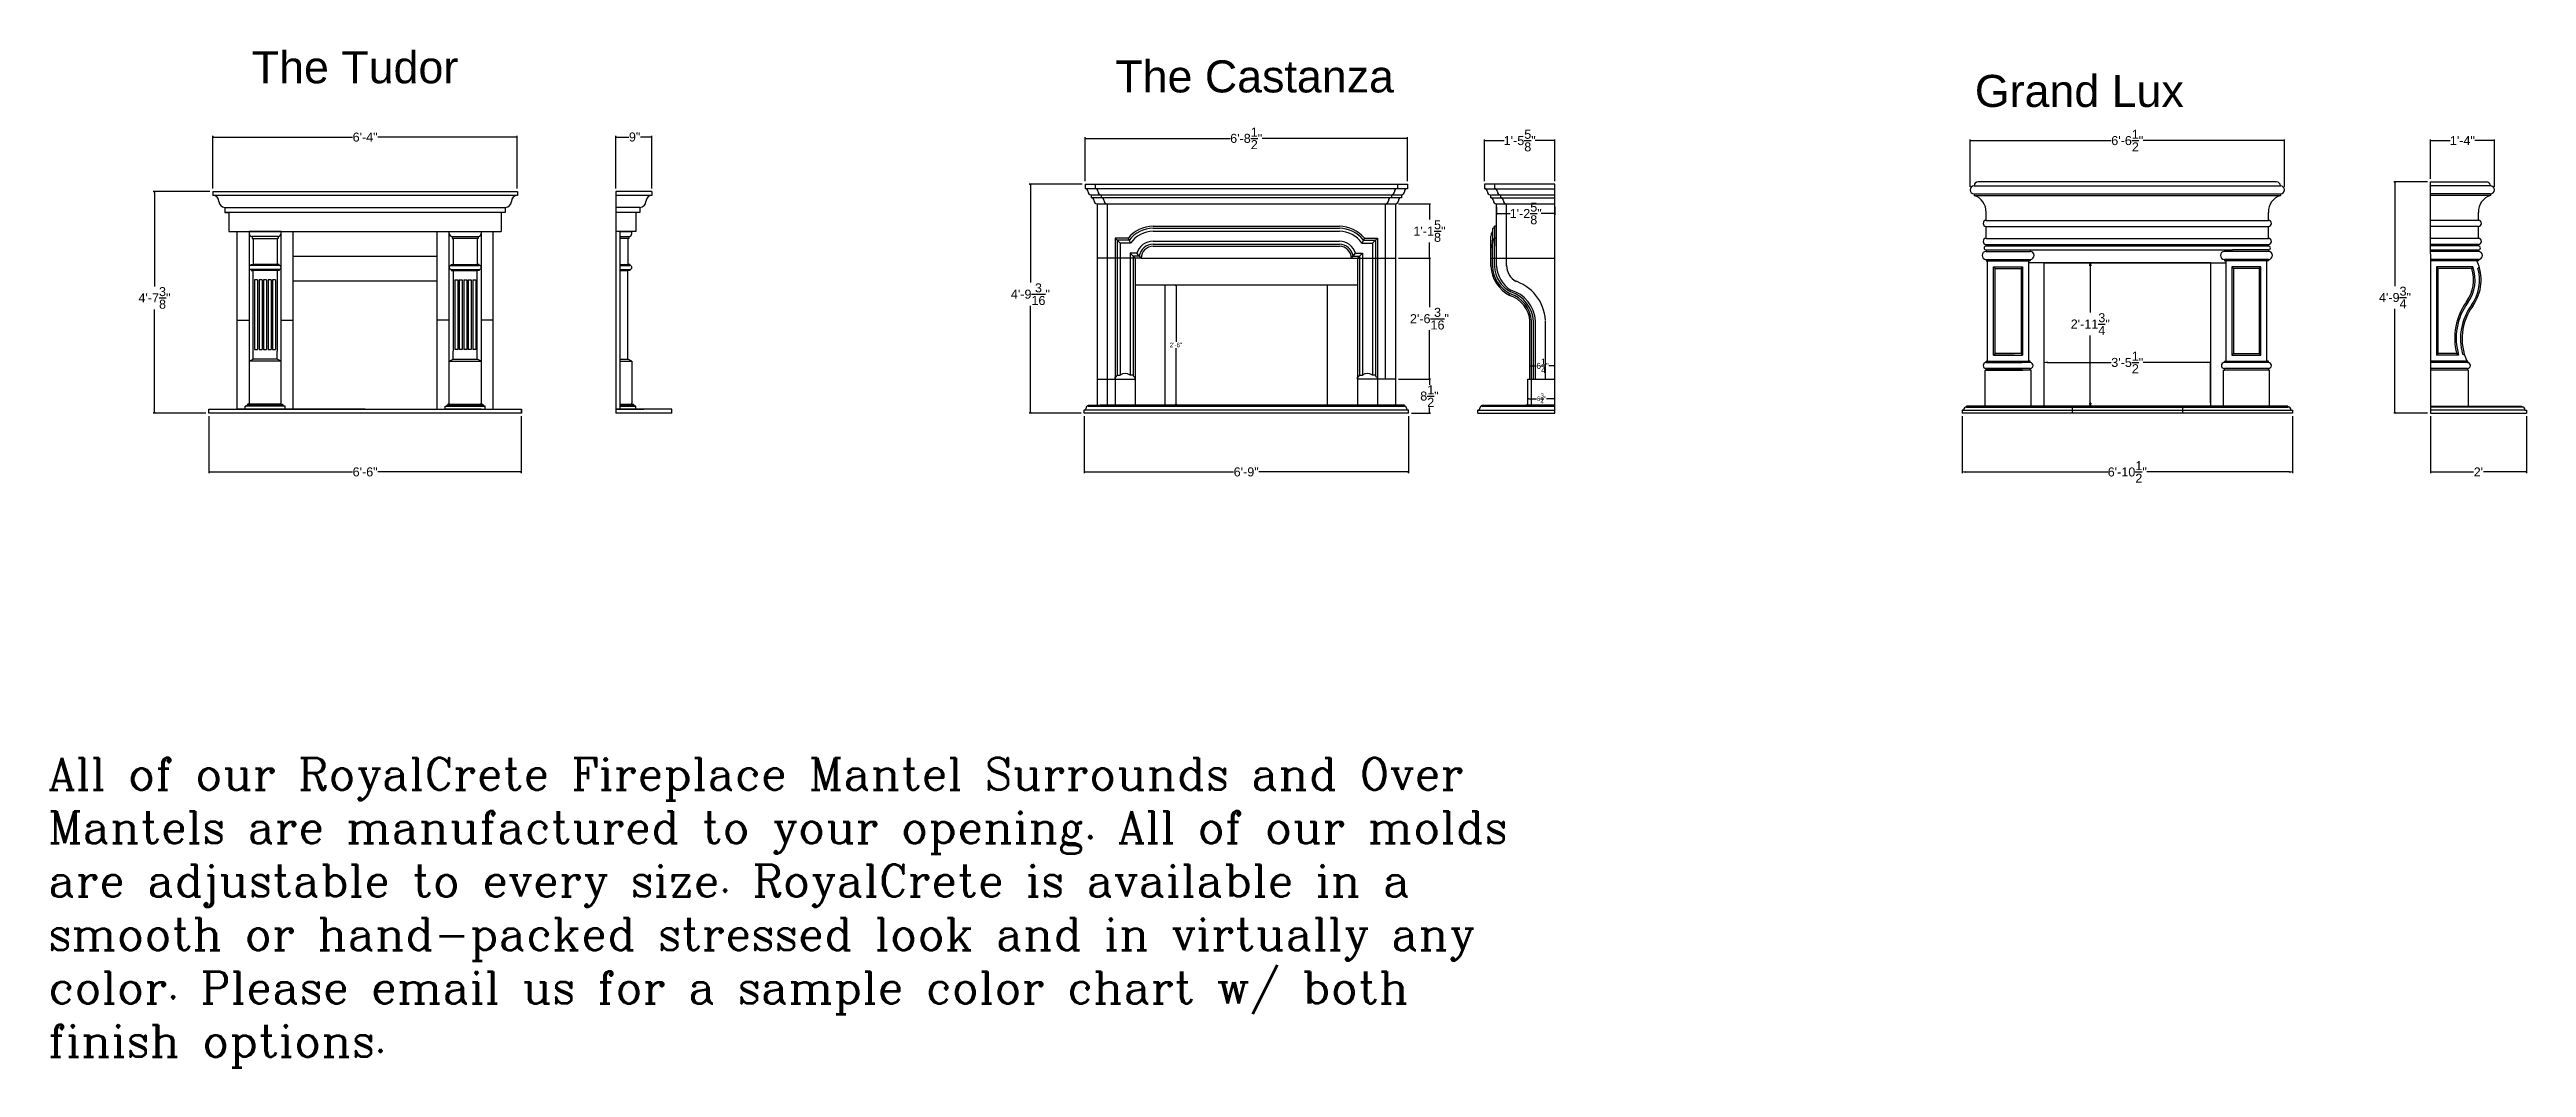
# Model space of a CAD drawing. Header units: millimetres. Extents: x 1155 to 2227, y 540 to 1342.
# Drawn here: x 1160 to 1779, y 540 to 795 of the extents above; entities that cross this region are included whole.
import ezdxf

# ---------------------------------------------------------------- set-up
doc = ezdxf.new("R2010")
doc.units = ezdxf.units.MM
doc.layers.add('dimension', color=4, linetype='Continuous')
doc.layers.add('text', color=4, linetype='Continuous')
doc.styles.add('ROMANC', font='ROMANC')
doc.styles.get("Standard").update_dxf_attribs({"font": 'arial.ttf'})
doc.dimstyles.new('25', dxfattribs={"dimscale": 1.5, "dimtxt": 1, "dimasz": 0.5, "dimexe": 0.1875, "dimexo": 1, "dimgap": 0.125, "dimtad": 0, "dimtih": 1, "dimtoh": 1, "dimdec": 4, "dimzin": 4, "dimdsep": 46, "dimlunit": 4, "dimtxsty": 'Standard', "dimblk1": 'CLOSEDBLANK', "dimblk2": 'CLOSEDBLANK', "dimsah": 1, "dimcen": -1, "dimclrd": 256, "dimclre": 256, "dimclrt": 256, "dimadec": 0, "dimazin": 0, "dimtfac": 1, "dimtdec": 4, "dimtofl": 0, "dimtmove": 0, "dimatfit": 3, "dimldrblk": 'CLOSEDBLANK', "dimfxl": 1, "dimtolj": 1, "dimtzin": 4, "dimarcsym": 0})

msp = doc.modelspace()

# ---------------------------------------------------------------- texts
at = {"layer": 'text', "linetype": 'Continuous', "lineweight": 0, "char_height": 8, "attachment_point": 1}
for s, width, insert in [('\\pi18.174;The Tudor', 87.7960162, (1192.5444, 794.10067)), ('\\pi96.157;The Castanza', 261.154294, (1330.18717, 791.8104)), ('\\pi104.82;Grand Lux', 261.154294, (1536.146, 788.18316))]:
    msp.add_mtext_dynamic_manual_height_columns(s, width=width, gutter_width=1, heights=[0], dxfattribs=dict(at, insert=insert))
at = {"layer": 'text', "insert": (1159.87056, 617.61275), "char_height": 8, "attachment_point": 1, "style": 'ROMANC'}
msp.add_mtext_dynamic_manual_height_columns('All of our RoyalCrete Fireplace Mantel Surrounds and Over Mantels are manufactured to your opening. All of our molds are adjustable to every size. RoyalCrete is available in a smooth or hand-packed stressed look and in virtually any color. Please email us for a sample color chart w/ both finish options.', width=405.5202011, gutter_width=1, heights=[0], dxfattribs=at)

# ---------------------------------------------------------------- blocks, each defined once
blk = doc.blocks.new('_CLOSEDBLANK')
at = {"color": 0, "linetype": 'ByBlock'}
for p, q in [((-1, 0.17), (0, 0)), ((-1, 0.17), (-1, -0.17)), ((0, 0), (-1, -0.17))]:
    blk.add_line(p, q, dxfattribs=at)
blk = doc.blocks.new('*D305')
at = {"layer": 'Defpoints', "color": 0, "transparency": 16777216}
for p in [(1529.87, 712.22), (1536.12, 715.5), (1536.12, 712.22)]:
    blk.add_point(p, dxfattribs=at)
at = {"layer": 'dimension', "lineweight": -2, "transparency": 16777216}
for p, q in [((1529.87, 712.97), (1529.87, 715.79)), ((1530.06, 715.5), (1531.38, 715.5)), ((1535.94, 715.5), (1534.62, 715.5)), ((1536.12, 712.97), (1536.12, 715.79))]:
    blk.add_line(p, q, dxfattribs=at)
at = {"layer": 'dimension', "lineweight": -2, "transparency": 16777216, "xscale": 0.1875, "yscale": 0.1875, "zscale": 0.1875, "rotation": 180}
blk.add_blockref('_CLOSEDBLANK', (1529.87, 715.5), dxfattribs=at)
at = {"layer": 'dimension', "lineweight": -2, "transparency": 16777216, "xscale": 0.1875, "yscale": 0.1875, "zscale": 0.1875}
blk.add_blockref('_CLOSEDBLANK', (1536.12, 715.5), dxfattribs=at)
at = {"layer": 'dimension', "transparency": 16777216, "insert": (1533, 715.5), "char_height": 1.5, "attachment_point": 5}
blk.add_mtext('\\A1;6{\\H1.000000x;\\S1/4;}"', dxfattribs=at)
blk = doc.blocks.new('*D306')
at = {"layer": 'Defpoints', "color": 0, "transparency": 16777216}
for p in [(1418.52, 703.72), (1499.52, 703.72), (1499.52, 689.01)]:
    blk.add_point(p, dxfattribs=at)
at = {"layer": 'dimension', "lineweight": -2, "transparency": 16777216}
for p, q in [((1418.52, 702.97), (1418.52, 688.71)), ((1499.52, 702.97), (1499.52, 688.71)), ((1418.71, 689.01), (1455.84, 689.01)), ((1499.34, 689.01), (1462.21, 689.01))]:
    blk.add_line(p, q, dxfattribs=at)
at = {"layer": 'dimension', "lineweight": -2, "transparency": 16777216, "xscale": 0.1875, "yscale": 0.1875, "zscale": 0.1875, "rotation": 180}
blk.add_blockref('_CLOSEDBLANK', (1418.52, 689.01), dxfattribs=at)
at = {"layer": 'dimension', "lineweight": -2, "transparency": 16777216, "xscale": 0.1875, "yscale": 0.1875, "zscale": 0.1875}
blk.add_blockref('_CLOSEDBLANK', (1499.52, 689.01), dxfattribs=at)
at = {"layer": 'dimension', "transparency": 16777216, "insert": (1459.02, 689.01), "char_height": 2.25, "attachment_point": 5}
blk.add_mtext('\\A1;6\'-9"', dxfattribs=at)
blk = doc.blocks.new('*D307')
at = {"layer": 'Defpoints', "color": 0, "transparency": 16777216}
for p in [(1499.27, 772.34), (1418.77, 760.88), (1499.27, 760.88)]:
    blk.add_point(p, dxfattribs=at)
at = {"layer": 'dimension', "lineweight": -2, "transparency": 16777216}
for p, q in [((1418.77, 761.63), (1418.77, 772.64)), ((1418.96, 772.34), (1455.02, 772.34)), ((1499.09, 772.34), (1463.03, 772.34)), ((1499.27, 761.63), (1499.27, 772.64))]:
    blk.add_line(p, q, dxfattribs=at)
at = {"layer": 'dimension', "lineweight": -2, "transparency": 16777216, "xscale": 0.1875, "yscale": 0.1875, "zscale": 0.1875, "rotation": 180}
blk.add_blockref('_CLOSEDBLANK', (1418.77, 772.34), dxfattribs=at)
at = {"layer": 'dimension', "lineweight": -2, "transparency": 16777216, "xscale": 0.1875, "yscale": 0.1875, "zscale": 0.1875}
blk.add_blockref('_CLOSEDBLANK', (1499.27, 772.34), dxfattribs=at)
at = {"layer": 'dimension', "transparency": 16777216, "insert": (1459.02, 772.34), "char_height": 2.25, "attachment_point": 5}
blk.add_mtext('\\A1;6\'-8{\\H1.000000x;\\S1/2;}"', dxfattribs=at)
blk = doc.blocks.new('*D308')
at = {"layer": 'Defpoints', "color": 0, "transparency": 16777216}
for p in [(1529.37, 705.72), (1536.12, 707.3), (1536.12, 705.72)]:
    blk.add_point(p, dxfattribs=at)
at = {"layer": 'dimension', "lineweight": -2, "transparency": 16777216}
for p, q in [((1529.37, 706.47), (1529.37, 707.6)), ((1529.56, 707.3), (1531.48, 707.3)), ((1535.94, 707.3), (1534.01, 707.3)), ((1536.12, 706.47), (1536.12, 707.6))]:
    blk.add_line(p, q, dxfattribs=at)
at = {"layer": 'dimension', "lineweight": -2, "transparency": 16777216, "xscale": 0.1875, "yscale": 0.1875, "zscale": 0.1875, "rotation": 180}
blk.add_blockref('_CLOSEDBLANK', (1529.37, 707.3), dxfattribs=at)
at = {"layer": 'dimension', "lineweight": -2, "transparency": 16777216, "xscale": 0.1875, "yscale": 0.1875, "zscale": 0.1875}
blk.add_blockref('_CLOSEDBLANK', (1536.12, 707.3), dxfattribs=at)
at = {"layer": 'dimension', "transparency": 16777216, "insert": (1532.75, 707.3), "char_height": 1.125, "attachment_point": 5}
blk.add_mtext('\\A1;6{\\H1.000000x;\\S3/4;}"', dxfattribs=at)
blk = doc.blocks.new('*D309')
at = {"layer": 'Defpoints', "color": 0, "transparency": 16777216}
for p in [(1438.77, 735.72), (1438.77, 705.72), (1441.49, 705.72)]:
    blk.add_point(p, dxfattribs=at)
at = {"layer": 'dimension', "lineweight": -2, "transparency": 16777216}
for p, q in [((1439.52, 735.72), (1441.79, 735.72)), ((1441.49, 735.53), (1441.49, 721.48)), ((1441.49, 705.91), (1441.49, 719.96)), ((1439.52, 705.72), (1441.79, 705.72))]:
    blk.add_line(p, q, dxfattribs=at)
at = {"layer": 'dimension', "lineweight": -2, "transparency": 16777216, "xscale": 0.1875, "yscale": 0.1875, "zscale": 0.1875}
for p, rotation in [((1441.49, 735.72), 90), ((1441.49, 705.72), 270)]:
    blk.add_blockref('_CLOSEDBLANK', p, dxfattribs=dict(at, rotation=rotation))
at = {"layer": 'dimension', "transparency": 16777216, "insert": (1441.49, 720.72), "char_height": 1.125, "attachment_point": 5}
blk.add_mtext('\\A1;2\'-6"', dxfattribs=at)
blk = doc.blocks.new('*D311')
at = {"layer": 'Defpoints', "color": 0, "transparency": 16777216}
for p in [(1521.5, 756), (1536.12, 756), (1536.12, 753.57)]:
    blk.add_point(p, dxfattribs=at)
at = {"layer": 'dimension', "lineweight": -2, "transparency": 16777216}
for p, q in [((1521.5, 755.25), (1521.5, 753.27)), ((1536.12, 755.25), (1536.12, 753.27)), ((1521.69, 753.57), (1524.92, 753.57)), ((1535.94, 753.57), (1532.7, 753.57))]:
    blk.add_line(p, q, dxfattribs=at)
at = {"layer": 'dimension', "lineweight": -2, "transparency": 16777216, "xscale": 0.1875, "yscale": 0.1875, "zscale": 0.1875, "rotation": 180}
blk.add_blockref('_CLOSEDBLANK', (1521.5, 753.57), dxfattribs=at)
at = {"layer": 'dimension', "lineweight": -2, "transparency": 16777216, "xscale": 0.1875, "yscale": 0.1875, "zscale": 0.1875}
blk.add_blockref('_CLOSEDBLANK', (1536.12, 753.57), dxfattribs=at)
at = {"layer": 'dimension', "transparency": 16777216, "insert": (1528.81, 753.57), "char_height": 2.25, "attachment_point": 5}
blk.add_mtext('\\A1;1\'-2{\\H1.000000x;\\S5/8;}"', dxfattribs=at)
blk = doc.blocks.new('*D312')
at = {"layer": 'Defpoints', "color": 0, "transparency": 16777216}
for p in [(1536.12, 771.78), (1518.5, 760.88), (1536.12, 760.88)]:
    blk.add_point(p, dxfattribs=at)
at = {"layer": 'dimension', "lineweight": -2, "transparency": 16777216}
for p, q in [((1518.5, 761.63), (1518.5, 772.07)), ((1518.69, 771.78), (1523.42, 771.78)), ((1535.94, 771.78), (1531.2, 771.78)), ((1536.12, 761.63), (1536.12, 772.07))]:
    blk.add_line(p, q, dxfattribs=at)
at = {"layer": 'dimension', "lineweight": -2, "transparency": 16777216, "xscale": 0.1875, "yscale": 0.1875, "zscale": 0.1875, "rotation": 180}
blk.add_blockref('_CLOSEDBLANK', (1518.5, 771.78), dxfattribs=at)
at = {"layer": 'dimension', "lineweight": -2, "transparency": 16777216, "xscale": 0.1875, "yscale": 0.1875, "zscale": 0.1875}
blk.add_blockref('_CLOSEDBLANK', (1536.12, 771.78), dxfattribs=at)
at = {"layer": 'dimension', "transparency": 16777216, "insert": (1527.31, 771.78), "char_height": 2.25, "attachment_point": 5}
blk.add_mtext('\\A1;1\'-5{\\H1.000000x;\\S5/8;}"', dxfattribs=at)
blk = doc.blocks.new('*D314')
at = {"layer": 'Defpoints', "color": 0, "transparency": 16777216}
for p in [(1496.27, 742.38), (1504.78, 742.38), (1496.27, 712.22)]:
    blk.add_point(p, dxfattribs=at)
at = {"layer": 'dimension', "lineweight": -2, "transparency": 16777216}
for p, q in [((1497.02, 742.38), (1505.07, 742.38)), ((1504.78, 742.19), (1504.78, 730.18)), ((1504.78, 712.41), (1504.78, 724.42)), ((1497.02, 712.22), (1505.07, 712.22))]:
    blk.add_line(p, q, dxfattribs=at)
at = {"layer": 'dimension', "lineweight": -2, "transparency": 16777216, "xscale": 0.1875, "yscale": 0.1875, "zscale": 0.1875}
for p, rotation in [((1504.78, 742.38), 90), ((1504.78, 712.22), 270)]:
    blk.add_blockref('_CLOSEDBLANK', p, dxfattribs=dict(at, rotation=rotation))
at = {"layer": 'dimension', "transparency": 16777216, "insert": (1504.78, 727.3), "char_height": 2.25, "attachment_point": 5}
blk.add_mtext('\\A1;2\'-6{\\H1.000000x;\\S3/16;}"', dxfattribs=at)
blk = doc.blocks.new('*D316')
at = {"layer": 'Defpoints', "color": 0, "transparency": 16777216}
for p in [(1496.27, 756), (1504.78, 756), (1496.27, 742.38)]:
    blk.add_point(p, dxfattribs=at)
at = {"layer": 'dimension', "lineweight": -2, "transparency": 16777216}
for p, q in [((1497.02, 756), (1505.07, 756)), ((1504.78, 755.81), (1504.78, 752.03)), ((1497.02, 742.38), (1505.07, 742.38)), ((1504.78, 742.56), (1504.78, 746.35))]:
    blk.add_line(p, q, dxfattribs=at)
at = {"layer": 'dimension', "lineweight": -2, "transparency": 16777216, "xscale": 0.1875, "yscale": 0.1875, "zscale": 0.1875}
for p, rotation in [((1504.78, 756), 90), ((1504.78, 742.38), 270)]:
    blk.add_blockref('_CLOSEDBLANK', p, dxfattribs=dict(at, rotation=rotation))
at = {"layer": 'dimension', "transparency": 16777216, "insert": (1504.78, 749.19), "char_height": 2.25, "attachment_point": 5}
blk.add_mtext('\\A1;1\'-1{\\H1.000000x;\\S5/8;}"', dxfattribs=at)
blk = doc.blocks.new('*D396')
at = {"layer": 'Defpoints', "color": 0, "transparency": 16777216}
for p in [(1201.02, 759.09), (1186.41, 703.72), (1200.02, 703.72)]:
    blk.add_point(p, dxfattribs=at)
at = {"layer": 'dimension', "lineweight": -2, "transparency": 16777216}
for p, q in [((1200.27, 759.09), (1186.11, 759.09)), ((1186.41, 758.91), (1186.41, 735.35)), ((1186.41, 703.91), (1186.41, 729.63)), ((1199.27, 703.72), (1186.11, 703.72))]:
    blk.add_line(p, q, dxfattribs=at)
at = {"layer": 'dimension', "lineweight": -2, "transparency": 16777216, "xscale": 0.1875, "yscale": 0.1875, "zscale": 0.1875}
for p, rotation in [((1186.41, 759.09), 90), ((1186.41, 703.72), 270)]:
    blk.add_blockref('_CLOSEDBLANK', p, dxfattribs=dict(at, rotation=rotation))
at = {"layer": 'dimension', "transparency": 16777216, "insert": (1186.41, 732.49), "char_height": 2.25, "attachment_point": 5}
blk.add_mtext('\\A1;4\'-7{\\H1.000000x;\\S3/8;}"', dxfattribs=at)
blk = doc.blocks.new('*D397')
at = {"layer": 'Defpoints', "color": 0, "transparency": 16777216}
for p in [(1200.02, 703.72), (1278.02, 703.72), (1278.02, 689.01)]:
    blk.add_point(p, dxfattribs=at)
at = {"layer": 'dimension', "lineweight": -2, "transparency": 16777216}
for p, q in [((1200.02, 702.97), (1200.02, 688.71)), ((1278.02, 702.97), (1278.02, 688.71)), ((1200.21, 689.01), (1235.84, 689.01)), ((1277.84, 689.01), (1242.21, 689.01))]:
    blk.add_line(p, q, dxfattribs=at)
at = {"layer": 'dimension', "lineweight": -2, "transparency": 16777216, "xscale": 0.1875, "yscale": 0.1875, "zscale": 0.1875, "rotation": 180}
blk.add_blockref('_CLOSEDBLANK', (1200.02, 689.01), dxfattribs=at)
at = {"layer": 'dimension', "lineweight": -2, "transparency": 16777216, "xscale": 0.1875, "yscale": 0.1875, "zscale": 0.1875}
blk.add_blockref('_CLOSEDBLANK', (1278.02, 689.01), dxfattribs=at)
at = {"layer": 'dimension', "transparency": 16777216, "insert": (1239.02, 689.01), "char_height": 2.25, "attachment_point": 5}
blk.add_mtext('\\A1;6\'-6"', dxfattribs=at)
blk = doc.blocks.new('*D398')
at = {"layer": 'Defpoints', "color": 0, "transparency": 16777216}
for p in [(1277.02, 772.64), (1201.02, 759.09), (1277.02, 759.09)]:
    blk.add_point(p, dxfattribs=at)
at = {"layer": 'dimension', "lineweight": -2, "transparency": 16777216}
for p, q in [((1201.02, 759.84), (1201.02, 772.93)), ((1201.21, 772.64), (1235.84, 772.64)), ((1276.84, 772.64), (1242.21, 772.64)), ((1277.02, 759.84), (1277.02, 772.93))]:
    blk.add_line(p, q, dxfattribs=at)
at = {"layer": 'dimension', "lineweight": -2, "transparency": 16777216, "xscale": 0.1875, "yscale": 0.1875, "zscale": 0.1875, "rotation": 180}
blk.add_blockref('_CLOSEDBLANK', (1201.02, 772.64), dxfattribs=at)
at = {"layer": 'dimension', "lineweight": -2, "transparency": 16777216, "xscale": 0.1875, "yscale": 0.1875, "zscale": 0.1875}
blk.add_blockref('_CLOSEDBLANK', (1277.02, 772.64), dxfattribs=at)
at = {"layer": 'dimension', "transparency": 16777216, "insert": (1239.02, 772.64), "char_height": 2.25, "attachment_point": 5}
blk.add_mtext('\\A1;6\'-4"', dxfattribs=at)
blk = doc.blocks.new('*D399')
at = {"layer": 'Defpoints', "color": 0, "transparency": 16777216}
for p in [(1496.27, 712.22), (1499.52, 703.72), (1504.78, 703.72)]:
    blk.add_point(p, dxfattribs=at)
at = {"layer": 'dimension', "lineweight": -2, "transparency": 16777216}
for p, q in [((1497.02, 712.22), (1505.07, 712.22)), ((1504.78, 712.03), (1504.78, 710.81)), ((1504.78, 703.91), (1504.78, 705.13)), ((1500.27, 703.72), (1505.07, 703.72))]:
    blk.add_line(p, q, dxfattribs=at)
at = {"layer": 'dimension', "lineweight": -2, "transparency": 16777216, "xscale": 0.1875, "yscale": 0.1875, "zscale": 0.1875}
for p, rotation in [((1504.78, 712.22), 90), ((1504.78, 703.72), 270)]:
    blk.add_blockref('_CLOSEDBLANK', p, dxfattribs=dict(at, rotation=rotation))
at = {"layer": 'dimension', "transparency": 16777216, "insert": (1504.78, 707.97), "char_height": 2.25, "attachment_point": 5}
blk.add_mtext('\\A1;8{\\H1.000000x;\\S1/2;}"', dxfattribs=at)
blk = doc.blocks.new('*D400')
at = {"layer": 'Defpoints', "color": 0, "transparency": 16777216}
for p in [(1418.77, 760.88), (1405.13, 703.72), (1418.52, 703.72)]:
    blk.add_point(p, dxfattribs=at)
at = {"layer": 'dimension', "lineweight": -2, "transparency": 16777216}
for p, q in [((1418.02, 760.88), (1404.84, 760.88)), ((1405.13, 760.69), (1405.13, 736.3)), ((1405.13, 703.91), (1405.13, 730.54)), ((1417.77, 703.72), (1404.84, 703.72))]:
    blk.add_line(p, q, dxfattribs=at)
at = {"layer": 'dimension', "lineweight": -2, "transparency": 16777216, "xscale": 0.1875, "yscale": 0.1875, "zscale": 0.1875}
for p, rotation in [((1405.13, 760.88), 90), ((1405.13, 703.72), 270)]:
    blk.add_blockref('_CLOSEDBLANK', p, dxfattribs=dict(at, rotation=rotation))
at = {"layer": 'dimension', "transparency": 16777216, "insert": (1405.13, 733.42), "char_height": 2.25, "attachment_point": 5}
blk.add_mtext('\\A1;4\'-9{\\H1.000000x;\\S3/16;}"', dxfattribs=at)
blk = doc.blocks.new('*D401')
at = {"layer": 'Defpoints', "color": 0, "transparency": 16777216}
for p in [(1310.63, 772.67), (1301.63, 759.09), (1310.63, 759.09)]:
    blk.add_point(p, dxfattribs=at)
at = {"layer": 'dimension', "lineweight": -2, "transparency": 16777216}
for p, q in [((1301.63, 759.84), (1301.63, 772.96)), ((1301.82, 772.67), (1304.83, 772.67)), ((1310.44, 772.67), (1307.79, 772.67)), ((1310.63, 759.84), (1310.63, 772.96))]:
    blk.add_line(p, q, dxfattribs=at)
at = {"layer": 'dimension', "lineweight": -2, "transparency": 16777216, "xscale": 0.1875, "yscale": 0.1875, "zscale": 0.1875, "rotation": 180}
blk.add_blockref('_CLOSEDBLANK', (1301.63, 772.67), dxfattribs=at)
at = {"layer": 'dimension', "lineweight": -2, "transparency": 16777216, "xscale": 0.1875, "yscale": 0.1875, "zscale": 0.1875}
blk.add_blockref('_CLOSEDBLANK', (1310.63, 772.67), dxfattribs=at)
at = {"layer": 'dimension', "transparency": 16777216, "insert": (1306.31, 772.67), "char_height": 2.25, "attachment_point": 5}
blk.add_mtext('\\A1;9"', dxfattribs=at)
blk = doc.blocks.new('*D317')
at = {"layer": 'Defpoints', "color": 0, "transparency": 16777216}
for p in [(1718.27, 771.78), (1639.77, 759.47), (1718.27, 759.47)]:
    blk.add_point(p, dxfattribs=at)
at = {"layer": 'dimension', "lineweight": -2, "transparency": 16777216}
for p, q in [((1639.77, 760.22), (1639.77, 772.07)), ((1639.96, 771.78), (1675.02, 771.78)), ((1718.09, 771.78), (1683.03, 771.78)), ((1718.27, 760.22), (1718.27, 772.07))]:
    blk.add_line(p, q, dxfattribs=at)
at = {"layer": 'dimension', "lineweight": -2, "transparency": 16777216, "xscale": 0.1875, "yscale": 0.1875, "zscale": 0.1875, "rotation": 180}
blk.add_blockref('_CLOSEDBLANK', (1639.77, 771.78), dxfattribs=at)
at = {"layer": 'dimension', "lineweight": -2, "transparency": 16777216, "xscale": 0.1875, "yscale": 0.1875, "zscale": 0.1875}
blk.add_blockref('_CLOSEDBLANK', (1718.27, 771.78), dxfattribs=at)
at = {"layer": 'dimension', "transparency": 16777216, "insert": (1679.02, 771.78), "char_height": 2.25, "attachment_point": 5}
blk.add_mtext('\\A1;6\'-6{\\H1.000000x;\\S1/2;}"', dxfattribs=at)
blk = doc.blocks.new('*D321')
at = {"layer": 'Defpoints', "color": 0, "transparency": 16777216}
for p in [(1637.77, 703.72), (1720.27, 703.72), (1720.27, 689.01)]:
    blk.add_point(p, dxfattribs=at)
at = {"layer": 'dimension', "lineweight": -2, "transparency": 16777216}
for p, q in [((1637.77, 702.97), (1637.77, 688.71)), ((1720.27, 702.97), (1720.27, 688.71)), ((1638.52, 689.01), (1674.15, 689.01)), ((1719.52, 689.01), (1683.9, 689.01))]:
    blk.add_line(p, q, dxfattribs=at)
at = {"layer": 'dimension', "lineweight": -2, "transparency": 16777216, "xscale": 0.75, "yscale": 0.75, "zscale": 0.75, "rotation": 180}
blk.add_blockref('_CLOSEDBLANK', (1637.77, 689.01), dxfattribs=at)
at = {"layer": 'dimension', "lineweight": -2, "transparency": 16777216, "xscale": 0.75, "yscale": 0.75, "zscale": 0.75}
blk.add_blockref('_CLOSEDBLANK', (1720.27, 689.01), dxfattribs=at)
at = {"layer": 'dimension', "transparency": 16777216, "insert": (1679.02, 689.01), "char_height": 2.25, "attachment_point": 5}
blk.add_mtext('\\A1;6\'-10{\\H1.000000x;\\S1/2;}"', dxfattribs=at)
blk = doc.blocks.new('*D322')
at = {"layer": 'Defpoints', "color": 0, "transparency": 16777216}
for p in [(1699.77, 716.37), (1658.27, 705.47), (1699.77, 705.47)]:
    blk.add_point(p, dxfattribs=at)
at = {"layer": 'dimension', "lineweight": -2, "transparency": 16777216}
for p, q in [((1658.27, 706.22), (1658.27, 716.66)), ((1659.02, 716.37), (1675.03, 716.37)), ((1699.02, 716.37), (1683.02, 716.37)), ((1699.77, 706.22), (1699.77, 716.66))]:
    blk.add_line(p, q, dxfattribs=at)
at = {"layer": 'dimension', "lineweight": -2, "transparency": 16777216, "xscale": 0.75, "yscale": 0.75, "zscale": 0.75, "rotation": 180}
blk.add_blockref('_CLOSEDBLANK', (1658.27, 716.37), dxfattribs=at)
at = {"layer": 'dimension', "lineweight": -2, "transparency": 16777216, "xscale": 0.75, "yscale": 0.75, "zscale": 0.75}
blk.add_blockref('_CLOSEDBLANK', (1699.77, 716.37), dxfattribs=at)
at = {"layer": 'dimension', "transparency": 16777216, "insert": (1679.02, 716.37), "char_height": 2.25, "attachment_point": 5}
blk.add_mtext('\\A1;3\'-5{\\H1.000000x;\\S1/2;}"', dxfattribs=at)
blk = doc.blocks.new('*D374')
at = {"layer": 'Defpoints', "color": 0, "transparency": 16777216}
for p in [(1754.7, 771.78), (1754.7, 761.47), (1770.7, 759.47)]:
    blk.add_point(p, dxfattribs=at)
at = {"layer": 'dimension', "lineweight": -2, "transparency": 16777216}
for p, q in [((1754.7, 762.22), (1754.7, 772.07)), ((1754.89, 771.78), (1759.63, 771.78)), ((1770.51, 771.78), (1765.77, 771.78)), ((1770.7, 760.22), (1770.7, 772.07))]:
    blk.add_line(p, q, dxfattribs=at)
at = {"layer": 'dimension', "lineweight": -2, "transparency": 16777216, "xscale": 0.1875, "yscale": 0.1875, "zscale": 0.1875, "rotation": 180}
blk.add_blockref('_CLOSEDBLANK', (1754.7, 771.78), dxfattribs=at)
at = {"layer": 'dimension', "lineweight": -2, "transparency": 16777216, "xscale": 0.1875, "yscale": 0.1875, "zscale": 0.1875}
blk.add_blockref('_CLOSEDBLANK', (1770.7, 771.78), dxfattribs=at)
at = {"layer": 'dimension', "transparency": 16777216, "insert": (1762.7, 771.78), "char_height": 2.25, "attachment_point": 5}
blk.add_mtext('\\A1;1\'-4"', dxfattribs=at)
blk = doc.blocks.new('*D375')
at = {"layer": 'Defpoints', "color": 0, "transparency": 16777216}
for p in [(1754.7, 761.47), (1745.87, 703.72), (1754.7, 703.72)]:
    blk.add_point(p, dxfattribs=at)
at = {"layer": 'dimension', "lineweight": -2, "transparency": 16777216}
for p, q in [((1753.95, 761.47), (1745.57, 761.47)), ((1745.87, 761.28), (1745.87, 735.45)), ((1745.87, 703.91), (1745.87, 729.74)), ((1753.95, 703.72), (1745.57, 703.72))]:
    blk.add_line(p, q, dxfattribs=at)
at = {"layer": 'dimension', "lineweight": -2, "transparency": 16777216, "xscale": 0.1875, "yscale": 0.1875, "zscale": 0.1875}
for p, rotation in [((1745.87, 761.47), 90), ((1745.87, 703.72), 270)]:
    blk.add_blockref('_CLOSEDBLANK', p, dxfattribs=dict(at, rotation=rotation))
at = {"layer": 'dimension', "transparency": 16777216, "insert": (1745.87, 732.59), "char_height": 2.25, "attachment_point": 5}
blk.add_mtext('\\A1;4\'-9{\\H1.000000x;\\S3/4;}"', dxfattribs=at)
blk = doc.blocks.new('*D376')
at = {"layer": 'Defpoints', "color": 0, "transparency": 16777216}
for p in [(1754.7, 703.72), (1778.7, 703.72), (1754.7, 689.01)]:
    blk.add_point(p, dxfattribs=at)
at = {"layer": 'dimension', "lineweight": -2, "transparency": 16777216}
for p, q in [((1754.7, 702.97), (1754.7, 688.71)), ((1778.7, 702.97), (1778.7, 688.71)), ((1754.89, 689.01), (1765.46, 689.01)), ((1778.51, 689.01), (1767.94, 689.01))]:
    blk.add_line(p, q, dxfattribs=at)
at = {"layer": 'dimension', "lineweight": -2, "transparency": 16777216, "xscale": 0.1875, "yscale": 0.1875, "zscale": 0.1875, "rotation": 180}
blk.add_blockref('_CLOSEDBLANK', (1754.7, 689.01), dxfattribs=at)
at = {"layer": 'dimension', "lineweight": -2, "transparency": 16777216, "xscale": 0.1875, "yscale": 0.1875, "zscale": 0.1875}
blk.add_blockref('_CLOSEDBLANK', (1778.7, 689.01), dxfattribs=at)
at = {"layer": 'dimension', "transparency": 16777216, "insert": (1766.7, 689.01), "char_height": 2.25, "attachment_point": 5}
blk.add_mtext("\\A1;2'", dxfattribs=at)
blk = doc.blocks.new('*D402')
at = {"layer": 'Defpoints', "color": 0, "transparency": 16777216}
for p in [(1658.27, 741.22), (1658.27, 705.47), (1669.78, 705.47)]:
    blk.add_point(p, dxfattribs=at)
at = {"layer": 'dimension', "lineweight": -2, "transparency": 16777216}
for p, q in [((1659.02, 741.22), (1670.08, 741.22)), ((1669.78, 740.47), (1669.78, 728.8)), ((1669.78, 706.22), (1669.78, 723.13)), ((1659.02, 705.47), (1670.08, 705.47))]:
    blk.add_line(p, q, dxfattribs=at)
at = {"layer": 'dimension', "lineweight": -2, "transparency": 16777216, "xscale": 0.75, "yscale": 0.75, "zscale": 0.75}
for p, rotation in [((1669.78, 741.22), 90), ((1669.78, 705.47), 270)]:
    blk.add_blockref('_CLOSEDBLANK', p, dxfattribs=dict(at, rotation=rotation))
at = {"layer": 'dimension', "transparency": 16777216, "insert": (1669.78, 725.96), "char_height": 2.25, "attachment_point": 5}
blk.add_mtext('\\A1;2\'-11{\\H1.000000x;\\S3/4;}"', dxfattribs=at)

# ---------------------------------------------------------------- dimensions: what is measured, and where the dimension line sits
at = {"layer": 'dimension'}
for base, p1, p2, picture, middle in [((1277.024, 772.63735), (1201.024, 759.09312), (1277.024, 759.09312), '*D398', (1239.024, 772.63735)), ((1310.62811, 772.6686), (1301.62811, 759.09312), (1310.62811, 759.09312), '*D401', (1306.31269, 772.6686)), ((1278.024, 689.00768), (1200.024, 703.71812), (1278.024, 703.71812), '*D397', (1239.024, 689.00768)), ((1499.524, 689.00768), (1418.524, 703.71812), (1499.524, 703.71812), '*D306', (1459.024, 689.00768))]:
    dim = msp.add_linear_dim(base=base, p1=p1, p2=p2, dimstyle='25', override={"dimtxt": 1.5, "dimasz": 0.125, "dimexe": 0.197, "dimexo": 0.5, "dimtm": 2.6543}, dxfattribs=at)
    dim.commit()
    dim.dimension.update_dxf_attribs({"geometry": picture, "text_midpoint": middle, "dimtype": 160})
for base, p1, p2, picture, middle in [((1499.274, 772.34185), (1418.774, 760.87744), (1499.274, 760.87744), '*D307', (1459.024, 772.34185)), ((1536.12343, 753.56613), (1521.49843, 756.00244), (1536.12343, 756.00244), '*D311', (1528.81093, 753.56613)), ((1536.12343, 715.49751), (1529.87343, 712.21812), (1536.12343, 712.21812), '*D305', (1532.99843, 715.49751)), ((1536.12343, 707.30188), (1529.37343, 705.71812), (1536.12343, 705.71812), '*D308', (1532.74843, 707.30188))]:
    dim = msp.add_linear_dim(base=base, p1=p1, p2=p2, dimstyle='25', dxfattribs=at)
    dim.commit()
    dim.dimension.update_dxf_attribs({"geometry": picture, "text_midpoint": middle})
for base, p1, p2, override, picture, middle in [((1536.12343, 771.77935), (1518.49843, 760.87744), (1536.12343, 760.87744), {"dimtxt": 1.5, "dimasz": 0.125, "dimexe": 0.197, "dimexo": 0.5, "dimtm": 2.6543}, '*D312', (1527.31093, 771.77935)), ((1718.274, 771.77935), (1639.774, 759.46812), (1718.274, 759.46812), {"dimtxt": 1.5, "dimasz": 0.125, "dimexe": 0.197, "dimexo": 0.5, "dimtm": 2.6543}, '*D317', (1679.024, 771.77935)), ((1699.774, 716.3673), (1658.274, 705.46812), (1699.774, 705.46812), {"dimtxt": 1.5, "dimexe": 0.197, "dimexo": 0.5, "dimtm": 2.6543}, '*D322', (1679.024, 716.3673)), ((1720.274, 689.00768), (1637.774, 703.71812), (1720.274, 703.71812), {"dimtxt": 1.5, "dimasz": 0.125, "dimexe": 0.197, "dimexo": 0.5, "dimtm": 2.6543}, '*D321', (1679.024, 689.00768))]:
    dim = msp.add_linear_dim(base=base, p1=p1, p2=p2, dimstyle='25', override=override, dxfattribs=at)
    dim.commit()
    dim.dimension.update_dxf_attribs({"geometry": picture, "text_midpoint": middle})
for base, p1, p2, angle, picture, middle in [((1754.69824, 771.77935), (1770.69824, 759.46812), (1754.69824, 761.46812), 180, '*D374', (1762.69824, 771.77935)), ((1745.86623, 703.71812), (1754.69824, 761.46812), (1754.69824, 703.71812), 90, '*D375', (1745.86623, 732.59312)), ((1441.48988, 705.71812), (1438.774, 735.71812), (1438.774, 705.71812), 90, '*D309', (1441.48988, 720.71812)), ((1754.69824, 689.00768), (1778.69824, 703.71812), (1754.69824, 703.71812), 180, '*D376', (1766.69824, 689.00768))]:
    dim = msp.add_linear_dim(base=base, p1=p1, p2=p2, angle=angle, dimstyle='25', override={"dimtxt": 1.5, "dimasz": 0.125, "dimexe": 0.197, "dimexo": 0.5, "dimtm": 2.6543}, dxfattribs=at)
    dim.commit()
    dim.dimension.update_dxf_attribs({"geometry": picture, "text_midpoint": middle})
for base, p1, p2, override, picture, middle in [((1405.13189, 703.71812), (1418.774, 760.87744), (1418.524, 703.71812), {"dimtxt": 1.5, "dimasz": 0.125, "dimexe": 0.197, "dimexo": 0.5, "dimtm": 2.6543}, '*D400', (1405.13189, 733.41631)), ((1186.40825, 703.71812), (1201.024, 759.09312), (1200.024, 703.71812), {"dimtxt": 1.5, "dimasz": 0.125, "dimexe": 0.197, "dimexo": 0.5, "dimtm": 2.6543}, '*D396', (1186.40825, 732.49134)), ((1669.78395, 705.46812), (1658.274, 741.21812), (1658.274, 705.46812), {"dimtxt": 1.5, "dimexe": 0.197, "dimexo": 0.5, "dimtm": 2.6543}, '*D402', (1669.78395, 725.96286))]:
    dim = msp.add_linear_dim(base=base, p1=p1, p2=p2, angle=90, dimstyle='25', override=override, dxfattribs=at)
    dim.commit()
    dim.dimension.update_dxf_attribs({"geometry": picture, "text_midpoint": middle, "dimtype": 160})
for base, p1, p2, picture, middle in [((1504.77932, 756.00244), (1496.274, 742.37744), (1496.274, 756.00244), '*D316', (1504.77932, 749.18994)), ((1504.77932, 742.37744), (1496.274, 712.21812), (1496.274, 742.37744), '*D314', (1504.77932, 727.29778))]:
    dim = msp.add_linear_dim(base=base, p1=p1, p2=p2, angle=90, dimstyle='25', dxfattribs=at)
    dim.commit()
    dim.dimension.update_dxf_attribs({"geometry": picture, "text_midpoint": middle})
at = {"layer": 'dimension', "color": 1}
dim = msp.add_linear_dim(base=(1504.77932, 703.71812), p1=(1496.274, 712.21812), p2=(1499.524, 703.71812), angle=90, dimstyle='25', override={"dimtxt": 1.5, "dimasz": 0.125, "dimexe": 0.197, "dimexo": 0.5, "dimtm": 2.6543, "dimtmove": 1}, dxfattribs=at)
dim.commit()
dim.dimension.update_dxf_attribs({"geometry": '*D399', "text_midpoint": (1504.77932, 707.96812)})

# ---------------------------------------------------------------- linework, layer by layer
at = {"color": 0}
for p, q in [((1418.774, 760.87744), (1418.774, 759.75244)), ((1418.774, 760.87744), (1499.274, 760.87744)), ((1421.274, 760.87744), (1421.274, 759.75244)), ((1496.774, 760.87744), (1496.774, 759.75244)), ((1499.274, 760.87744), (1499.274, 759.75244)), ((1536.12343, 760.87744), (1518.49843, 760.87744)), ((1518.49843, 760.87744), (1518.49843, 759.75244)), ((1520.99843, 760.87744), (1520.99843, 759.75244)), ((1536.12343, 735.96812), (1536.12343, 760.87744)), ((1716.274, 761.46812), (1641.774, 761.46812)), ((1754.69824, 743.46812), (1754.69824, 761.46812)), ((1754.69824, 761.46812), (1768.69824, 761.46812)), ((1201.024, 759.09312), (1201.024, 758.09312)), ((1201.024, 759.09312), (1201.024, 758.09312)), ((1201.024, 759.09312), (1277.024, 759.09312)), ((1277.024, 758.09312), (1201.024, 758.09312)), ((1204.024, 755.09312), (1204.024, 753.84312)), ((1204.024, 755.09312), (1204.024, 753.84312)), ((1204.024, 755.09312), (1274.024, 755.09312)), ((1274.024, 755.09312), (1274.024, 753.84312)), ((1274.024, 755.09312), (1274.024, 753.84312)), ((1274.024, 755.09312), (1274.024, 753.84312)), ((1274.024, 755.09312), (1274.024, 753.84312)), ((1277.024, 759.09312), (1277.024, 758.09312)), ((1277.024, 759.09312), (1277.024, 758.09312)), ((1277.024, 759.09312), (1277.024, 758.09312)), ((1277.024, 759.09312), (1277.024, 758.09312)), ((1310.62811, 759.09312), (1301.62811, 759.09312)), ((1301.62811, 759.09312), (1301.62811, 703.71812)), ((1310.62811, 758.09312), (1301.62811, 758.09312)), ((1307.62811, 755.09312), (1301.62811, 755.09312)), ((1307.62811, 755.09312), (1307.62811, 753.84312)), ((1307.62811, 755.09312), (1307.62811, 753.84312)), ((1310.62811, 759.09312), (1310.62811, 758.09312)), ((1310.62811, 759.09312), (1310.62811, 758.09312)), ((1499.274, 759.75244), (1418.774, 759.75244)), ((1420.274, 758.25244), (1420.274, 757.50244)), ((1420.274, 758.25244), (1497.774, 758.25244)), ((1497.774, 757.50244), (1420.274, 757.50244)), ((1421.774, 756.00244), (1496.274, 756.00244)), ((1421.774, 756.00244), (1421.774, 705.71812)), ((1422.774, 758.25244), (1422.774, 757.50244)), ((1424.274, 756.00244), (1424.274, 705.71812)), ((1493.774, 712.21812), (1493.774, 756.00244)), ((1495.274, 758.25244), (1495.274, 757.50244)), ((1496.274, 756.00244), (1496.274, 705.71812)), ((1497.774, 758.25244), (1497.774, 757.50244)), ((1518.74843, 759.75244), (1536.12343, 759.75244)), ((1519.99843, 758.25244), (1519.99843, 757.50244)), ((1520.24843, 758.25244), (1536.12343, 758.25244)), ((1520.24843, 757.50244), (1536.12343, 757.50244)), ((1521.49843, 740.37744), (1521.49843, 756.00244)), ((1521.49843, 756.00244), (1536.12343, 756.00244)), ((1521.74843, 756.00244), (1536.12343, 756.00244)), ((1522.49843, 758.25244), (1522.49843, 757.50244)), ((1523.99843, 740.37744), (1523.99843, 756.00244)), ((1640.774, 760.46812), (1717.274, 760.46812)), ((1640.774, 758.46812), (1640.774, 758.09312)), ((1640.774, 758.46812), (1717.274, 758.46812)), ((1640.774, 758.09312), (1717.274, 758.09312)), ((1717.274, 758.46812), (1717.274, 758.09312)), ((1769.69824, 760.46812), (1754.69824, 760.46812)), ((1769.69824, 758.46812), (1754.69824, 758.46812)), ((1769.69824, 758.09312), (1754.69824, 758.09312)), ((1769.69824, 758.46812), (1769.69824, 758.09312)), ((1274.024, 753.84312), (1204.024, 753.84312)), ((1204.024, 753.84312), (1205.024, 753.84312)), ((1204.024, 753.84312), (1205.024, 753.84312)), ((1205.024, 753.84312), (1205.024, 749.09312)), ((1205.024, 749.09312), (1273.024, 749.09312)), ((1207.024, 704.71812), (1207.024, 749.09312)), ((1218.024, 749.09312), (1210.024, 749.09312)), ((1218.024, 749.09312), (1210.024, 749.09312)), ((1210.024, 749.09312), (1210.024, 705.96812)), ((1218.024, 707.59312), (1218.024, 749.09312)), ((1221.024, 736.71812), (1221.024, 749.09312)), ((1257.024, 736.71812), (1257.024, 749.09312)), ((1260.024, 749.09312), (1268.024, 749.09312)), ((1260.024, 707.59312), (1260.024, 749.09312)), ((1260.024, 749.09312), (1268.024, 749.09312)), ((1268.024, 749.09312), (1268.024, 705.96812)), ((1271.024, 704.71812), (1271.024, 749.09312)), ((1274.024, 753.84312), (1273.024, 753.84312)), ((1274.024, 753.84312), (1273.024, 753.84312)), ((1273.024, 753.84312), (1273.024, 749.09312)), ((1274.024, 753.84312), (1273.024, 753.84312)), ((1274.024, 753.84312), (1273.024, 753.84312)), ((1273.024, 753.84312), (1273.024, 749.09312)), ((1306.62811, 753.84312), (1301.62811, 753.84312)), ((1306.62811, 749.09312), (1301.62811, 749.09312)), ((1302.62811, 749.09312), (1301.62811, 749.09312)), ((1302.62811, 749.09312), (1305.62811, 749.09312)), ((1302.62811, 749.09312), (1305.62811, 749.09312)), ((1302.62811, 749.09312), (1302.62811, 704.71812)), ((1305.62811, 748.59312), (1305.62811, 749.09312)), ((1307.62811, 753.84312), (1306.62811, 753.84312)), ((1307.62811, 753.84312), (1306.62811, 753.84312)), ((1306.62811, 753.84312), (1306.62811, 749.09312)), ((1435.774, 750.37744), (1482.274, 750.37744)), ((1435.774, 749.87744), (1482.274, 749.87744)), ((1435.774, 749.12744), (1482.274, 749.12744)), ((1520.49843, 749.87744), (1520.49843, 749.12744)), ((1520.49843, 749.12744), (1520.49843, 746.62744)), ((1521.49843, 750.37744), (1520.99843, 750.37744)), ((1520.99843, 750.37744), (1520.99843, 745.37744)), ((1643.774, 751.84312), (1643.774, 753.84312)), ((1643.774, 751.84312), (1714.274, 751.84312)), ((1643.774, 747.34312), (1643.774, 750.34312)), ((1643.774, 750.34312), (1714.274, 750.34312)), ((1656.49708, 751.68599), (1656.49708, 751.68599)), ((1701.55093, 751.68599), (1701.55093, 751.68599)), ((1714.274, 751.84312), (1714.274, 753.84312)), ((1714.274, 747.34312), (1714.274, 750.34312)), ((1766.69824, 751.84312), (1754.69824, 751.84312)), ((1766.69824, 750.34312), (1754.69824, 750.34312)), ((1766.69824, 751.84312), (1766.69824, 753.84312)), ((1766.69824, 747.34312), (1766.69824, 750.34312)), ((1217.274, 747.84312), (1210.774, 747.84312)), ((1210.774, 747.84312), (1210.774, 747.34312)), ((1210.774, 747.34312), (1211.024, 747.34312)), ((1211.024, 747.34312), (1217.024, 747.34312)), ((1211.024, 747.34312), (1211.024, 740.84312)), ((1217.274, 747.34312), (1217.024, 747.34312)), ((1217.024, 747.34312), (1217.024, 740.84312)), ((1217.274, 747.84312), (1217.274, 747.34312)), ((1221.024, 742.90562), (1257.024, 742.90562)), ((1260.774, 747.84312), (1260.774, 747.34312)), ((1260.774, 747.84312), (1267.274, 747.84312)), ((1260.774, 747.34312), (1261.024, 747.34312)), ((1261.024, 747.34312), (1261.024, 740.84312)), ((1267.024, 747.34312), (1261.024, 747.34312)), ((1267.274, 747.34312), (1267.024, 747.34312)), ((1267.024, 747.34312), (1267.024, 740.84312)), ((1267.274, 747.84312), (1267.274, 747.34312)), ((1302.62811, 747.84312), (1304.87811, 747.84312)), ((1304.62811, 747.34312), (1302.62811, 747.34312)), ((1304.87811, 747.34312), (1304.62811, 747.34312)), ((1304.62811, 747.34312), (1304.62811, 740.84312)), ((1304.87811, 747.84312), (1304.87811, 747.34312)), ((1432.774, 742.37744), (1421.774, 742.37744)), ((1426.274, 747.37744), (1426.274, 705.71812)), ((1429.529, 747.37744), (1426.274, 747.37744)), ((1427.524, 746.12744), (1426.274, 747.37744)), ((1426.774, 746.87744), (1426.774, 713.21812)), ((1429.774, 746.87744), (1426.774, 746.87744)), ((1427.524, 746.12744), (1427.524, 713.21812)), ((1430.16152, 746.12744), (1427.524, 746.12744)), ((1429.529, 747.37744), (1430.16152, 746.12744)), ((1430.024, 743.62744), (1430.024, 713.21812)), ((1431.71198, 743.62744), (1430.024, 743.62744)), ((1431.274, 742.37744), (1430.024, 743.62744)), ((1430.774, 742.87744), (1430.774, 713.21812)), ((1432.3099, 742.87744), (1430.774, 742.87744)), ((1431.274, 742.37744), (1431.274, 705.71812)), ((1432.774, 742.37744), (1431.274, 742.37744)), ((1432.774, 742.37744), (1431.71198, 743.62744)), ((1432.774, 742.37744), (1485.274, 742.37744)), ((1435.774, 746.62744), (1482.274, 746.62744)), ((1435.774, 745.87744), (1482.274, 745.87744)), ((1435.774, 745.37744), (1482.274, 745.37744)), ((1485.274, 742.37744), (1486.33602, 743.62744)), ((1485.274, 742.37744), (1486.33602, 743.62744)), ((1485.274, 742.37744), (1486.774, 742.37744)), ((1485.274, 742.37744), (1487.33481, 742.37744)), ((1485.7381, 742.87744), (1487.274, 742.87744)), ((1485.7381, 742.87744), (1487.274, 742.87744)), ((1486.33602, 743.62744), (1488.024, 743.62744)), ((1486.33602, 743.62744), (1488.024, 743.62744)), ((1486.774, 742.37744), (1488.024, 743.62744)), ((1486.774, 742.37744), (1488.024, 743.62744)), ((1486.774, 742.37744), (1486.774, 705.71812)), ((1487.274, 742.87744), (1487.274, 713.21812)), ((1487.33481, 742.37744), (1496.274, 742.37744)), ((1488.519, 747.37744), (1487.88649, 746.12744)), ((1488.519, 747.37744), (1487.88649, 746.12744)), ((1487.88649, 746.12744), (1490.524, 746.12744)), ((1487.88649, 746.12744), (1490.524, 746.12744)), ((1488.024, 743.62744), (1488.024, 713.21812)), ((1488.024, 742.37744), (1496.274, 742.37744)), ((1488.274, 746.87744), (1491.274, 746.87744)), ((1488.274, 746.87744), (1491.274, 746.87744)), ((1488.519, 747.37744), (1491.774, 747.37744)), ((1488.519, 747.37744), (1491.774, 747.37744)), ((1490.524, 746.12744), (1491.774, 747.37744)), ((1490.524, 746.12744), (1491.774, 747.37744)), ((1490.524, 746.12744), (1490.524, 713.21812)), ((1490.524, 744.46812), (1490.524, 713.21812)), ((1491.274, 746.87744), (1491.274, 713.21812)), ((1491.274, 745.21812), (1491.274, 713.21812)), ((1491.774, 747.37744), (1491.774, 705.71812)), ((1491.774, 745.71812), (1491.774, 705.71812)), ((1520.12343, 740.37744), (1520.12343, 747.87744)), ((1520.12343, 742.37744), (1536.12343, 742.37744)), ((1520.49843, 746.87744), (1520.49843, 746.12744)), ((1520.49843, 740.37744), (1520.49843, 746.87744)), ((1521.49843, 747.37744), (1520.99843, 747.37744)), ((1520.99843, 740.37744), (1520.99843, 747.37744)), ((1643.774, 747.34312), (1714.274, 747.34312)), ((1643.774, 745.46812), (1643.774, 745.84312)), ((1643.774, 745.84312), (1714.274, 745.84312)), ((1643.774, 745.46812), (1714.274, 745.46812)), ((1643.774, 744.46812), (1643.774, 744.09312)), ((1643.774, 744.46812), (1652.774, 744.46812)), ((1643.774, 744.09312), (1654.774, 744.09312)), ((1652.774, 744.46812), (1705.274, 744.46812)), ((1654.774, 744.46812), (1654.774, 744.09312)), ((1703.274, 744.46812), (1703.274, 744.09312)), ((1714.274, 744.09312), (1703.274, 744.09312)), ((1714.274, 744.46812), (1705.274, 744.46812)), ((1714.274, 745.46812), (1714.274, 745.84312)), ((1714.274, 744.46812), (1714.274, 744.09312)), ((1766.69824, 747.34312), (1754.69824, 747.34312)), ((1766.69824, 745.84312), (1754.69824, 745.84312)), ((1766.69824, 745.46812), (1754.69824, 745.46812)), ((1754.69824, 744.46812), (1766.69824, 744.46812)), ((1766.69824, 744.09312), (1754.69824, 744.09312)), ((1754.69824, 743.46812), (1754.69824, 705.46812)), ((1766.69824, 745.46812), (1766.69824, 745.84312)), ((1766.69824, 744.46812), (1766.69824, 744.09312)), ((1210.524, 740.59312), (1210.524, 740.84312)), ((1210.524, 740.84312), (1211.024, 740.84312)), ((1217.524, 740.59312), (1210.524, 740.59312)), ((1210.524, 739.59312), (1210.524, 739.34312)), ((1217.524, 739.59312), (1210.524, 739.59312)), ((1210.524, 739.34312), (1211.024, 739.34312)), ((1217.024, 740.84312), (1211.024, 740.84312)), ((1217.024, 739.34312), (1211.024, 739.34312)), ((1211.024, 717.21812), (1211.024, 739.34312)), ((1212.149, 736.96812), (1211.399, 736.96812)), ((1211.399, 736.96812), (1211.399, 719.59312)), ((1212.149, 736.96812), (1212.149, 719.59312)), ((1213.274, 736.96812), (1212.524, 736.96812)), ((1212.524, 736.96812), (1212.524, 719.59312)), ((1213.274, 736.96812), (1213.274, 719.59312)), ((1214.399, 736.96812), (1213.649, 736.96812)), ((1213.649, 736.96812), (1213.649, 719.59312)), ((1214.399, 736.96812), (1214.399, 719.59312)), ((1215.524, 736.96812), (1214.774, 736.96812)), ((1214.774, 736.96812), (1214.774, 719.59312)), ((1215.524, 736.96812), (1215.524, 719.59312)), ((1216.649, 736.96812), (1215.899, 736.96812)), ((1215.899, 736.96812), (1215.899, 719.59312)), ((1217.024, 739.34312), (1216.024, 739.34312)), ((1217.024, 739.34312), (1216.167, 739.34312)), ((1216.649, 736.96812), (1216.649, 719.59312)), ((1217.524, 740.84312), (1217.024, 740.84312)), ((1217.524, 739.34312), (1217.024, 739.34312)), ((1217.024, 739.34312), (1217.024, 737.34312)), ((1217.024, 737.34312), (1217.024, 719.21812)), ((1217.524, 740.59312), (1217.524, 740.84312)), ((1217.524, 739.59312), (1217.524, 739.34312)), ((1221.024, 704.71812), (1221.024, 736.71812)), ((1221.024, 736.71812), (1257.024, 736.71812)), ((1257.024, 704.71812), (1257.024, 736.71812)), ((1260.524, 740.59312), (1260.524, 740.84312)), ((1260.524, 740.84312), (1261.024, 740.84312)), ((1260.524, 740.59312), (1267.524, 740.59312)), ((1260.524, 739.59312), (1260.524, 739.34312)), ((1260.524, 739.59312), (1267.524, 739.59312)), ((1260.524, 739.34312), (1261.024, 739.34312)), ((1261.024, 740.84312), (1267.024, 740.84312)), ((1261.024, 739.34312), (1267.024, 739.34312)), ((1261.024, 739.34312), (1261.881, 739.34312)), ((1261.024, 739.34312), (1262.024, 739.34312)), ((1261.024, 739.34312), (1261.024, 737.34312)), ((1261.024, 737.34312), (1261.024, 719.21812)), ((1261.399, 736.96812), (1262.149, 736.96812)), ((1261.399, 736.96812), (1261.399, 719.59312)), ((1262.149, 736.96812), (1262.149, 719.59312)), ((1262.524, 736.96812), (1263.274, 736.96812)), ((1262.524, 736.96812), (1262.524, 719.59312)), ((1263.274, 736.96812), (1263.274, 719.59312)), ((1263.649, 736.96812), (1264.399, 736.96812)), ((1263.649, 736.96812), (1263.649, 719.59312)), ((1264.399, 736.96812), (1264.399, 719.59312)), ((1264.774, 736.96812), (1265.524, 736.96812)), ((1264.774, 736.96812), (1264.774, 719.59312)), ((1265.524, 736.96812), (1265.524, 719.59312)), ((1265.899, 736.96812), (1266.649, 736.96812)), ((1265.899, 736.96812), (1265.899, 719.59312)), ((1266.649, 736.96812), (1266.649, 719.59312)), ((1267.524, 740.84312), (1267.024, 740.84312)), ((1267.524, 739.34312), (1267.024, 739.34312)), ((1267.024, 717.21812), (1267.024, 739.34312)), ((1267.524, 740.59312), (1267.524, 740.84312)), ((1267.524, 739.59312), (1267.524, 739.34312)), ((1302.62811, 740.84312), (1304.62811, 740.84312)), ((1302.62811, 740.59312), (1305.12811, 740.59312)), ((1302.62811, 739.59312), (1305.12811, 739.59312)), ((1302.62811, 739.34312), (1304.62811, 739.34312)), ((1305.12811, 740.84312), (1304.62811, 740.84312)), ((1305.12811, 739.34312), (1304.62811, 739.34312)), ((1304.62811, 717.21812), (1304.62811, 739.34312)), ((1305.12811, 740.59312), (1305.12811, 740.84312)), ((1305.12811, 739.59312), (1305.12811, 739.34312)), ((1486.774, 740.71812), (1486.774, 705.71812)), ((1487.274, 741.21812), (1487.274, 713.21812)), ((1488.024, 741.96812), (1488.024, 713.21812)), ((1643.774, 742.09312), (1643.774, 741.71812)), ((1643.774, 742.09312), (1654.774, 742.09312)), ((1643.774, 741.71812), (1644.149, 741.71812)), ((1644.149, 716.71812), (1644.149, 741.71812)), ((1644.149, 741.71812), (1654.399, 741.71812)), ((1645.649, 718.21812), (1645.649, 740.21812)), ((1645.649, 740.21812), (1652.899, 740.21812)), ((1646.024, 739.84312), (1645.649, 740.21812)), ((1646.024, 718.59312), (1646.024, 739.84312)), ((1646.024, 739.84312), (1652.524, 739.84312)), ((1652.899, 740.21812), (1652.524, 739.84312)), ((1652.524, 739.84312), (1652.524, 718.59312)), ((1652.899, 740.21812), (1652.899, 718.21812)), ((1654.774, 741.71812), (1654.399, 741.71812)), ((1654.399, 741.71812), (1654.399, 716.71812)), ((1699.774, 741.21812), (1654.399, 741.21812)), ((1654.774, 742.09312), (1654.774, 741.71812)), ((1658.274, 741.21812), (1703.649, 741.21812)), ((1658.274, 705.46812), (1658.274, 741.21812)), ((1699.774, 741.21812), (1699.774, 705.46812)), ((1703.274, 742.09312), (1703.274, 741.71812)), ((1714.274, 742.09312), (1703.274, 742.09312)), ((1703.274, 741.71812), (1703.649, 741.71812)), ((1703.649, 741.71812), (1703.649, 716.71812)), ((1713.899, 741.71812), (1703.649, 741.71812)), ((1705.149, 740.21812), (1705.149, 718.21812)), ((1712.399, 740.21812), (1705.149, 740.21812)), ((1705.149, 740.21812), (1705.524, 739.84312)), ((1712.024, 739.84312), (1705.524, 739.84312)), ((1705.524, 739.84312), (1705.524, 718.59312)), ((1712.024, 739.84312), (1712.399, 740.21812)), ((1712.024, 718.59312), (1712.024, 739.84312)), ((1712.399, 718.21812), (1712.399, 740.21812)), ((1714.274, 741.71812), (1713.899, 741.71812)), ((1713.899, 716.71812), (1713.899, 741.71812)), ((1714.274, 742.09312), (1714.274, 741.71812)), ((1766.69824, 742.09312), (1754.69824, 742.09312)), ((1766.69824, 741.71812), (1754.69824, 741.71812)), ((1765.31931, 740.21812), (1756.19824, 740.21812)), ((1756.19824, 740.21812), (1756.19824, 718.21812)), ((1756.19824, 740.21812), (1756.57324, 739.84312)), ((1765.03553, 739.84312), (1756.57324, 739.84312)), ((1756.57324, 739.84312), (1756.57324, 718.59312)), ((1765.31931, 740.21812), (1765.03553, 739.84312)), ((1766.69824, 741.71812), (1766.32324, 741.71812)), ((1766.89783, 740.21812), (1766.59384, 739.82882)), ((1766.69824, 742.09312), (1766.69824, 741.71812)), ((1431.274, 735.71812), (1486.774, 735.71812)), ((1438.774, 705.71812), (1438.774, 735.71812)), ((1479.274, 735.71812), (1479.274, 705.71812)), ((1536.12343, 703.71812), (1536.12343, 735.96812)), ((1207.024, 726.90562), (1210.024, 726.90562)), ((1218.024, 726.90562), (1221.024, 726.90562)), ((1260.024, 726.90562), (1257.024, 726.90562)), ((1271.024, 726.90562), (1268.024, 726.90562)), ((1529.87343, 712.21812), (1529.87343, 726.65256)), ((1530.24843, 712.21812), (1530.24843, 726.66199)), ((1530.74843, 712.21812), (1530.74843, 726.67418)), ((1531.24843, 712.21812), (1531.24843, 726.69083)), ((1533.74843, 712.21812), (1533.74843, 726.69083)), ((1211.399, 719.59312), (1212.149, 719.59312)), ((1212.524, 719.59312), (1213.274, 719.59312)), ((1213.649, 719.59312), (1214.399, 719.59312)), ((1214.774, 719.59312), (1215.524, 719.59312)), ((1215.899, 719.59312), (1216.649, 719.59312)), ((1217.024, 717.21812), (1217.024, 719.21812)), ((1261.024, 717.21812), (1261.024, 719.21812)), ((1262.149, 719.59312), (1261.399, 719.59312)), ((1263.274, 719.59312), (1262.524, 719.59312)), ((1264.399, 719.59312), (1263.649, 719.59312)), ((1265.524, 719.59312), (1264.774, 719.59312)), ((1266.649, 719.59312), (1265.899, 719.59312)), ((1645.649, 718.21812), (1646.024, 718.59312)), ((1650.899, 718.21812), (1645.649, 718.21812)), ((1645.649, 718.21812), (1652.899, 718.21812)), ((1652.524, 718.59312), (1646.024, 718.59312)), ((1652.524, 718.59312), (1652.899, 718.21812)), ((1705.524, 718.59312), (1705.149, 718.21812)), ((1705.149, 718.21812), (1712.399, 718.21812)), ((1705.524, 718.59312), (1712.024, 718.59312)), ((1712.399, 718.21812), (1712.024, 718.59312)), ((1756.57324, 718.59312), (1756.19824, 718.21812)), ((1761.76161, 718.21812), (1756.19824, 718.21812)), ((1761.26519, 718.59312), (1756.57324, 718.59312)), ((1761.76161, 718.21812), (1761.26519, 718.59312)), ((1763.2234, 718.21812), (1762.74091, 718.44367)), ((1210.024, 716.71812), (1211.024, 717.21812)), ((1218.024, 716.71812), (1210.024, 716.71812)), ((1210.024, 716.71812), (1210.024, 706.21812)), ((1217.024, 717.21812), (1211.024, 717.21812)), ((1218.024, 716.71812), (1217.024, 717.21812)), ((1218.024, 706.21812), (1218.024, 716.71812)), ((1260.024, 716.71812), (1261.024, 717.21812)), ((1260.024, 716.71812), (1268.024, 716.71812)), ((1260.024, 706.21812), (1260.024, 716.71812)), ((1261.024, 717.21812), (1267.024, 717.21812)), ((1268.024, 716.71812), (1267.024, 717.21812)), ((1268.024, 716.71812), (1268.024, 706.21812)), ((1302.62811, 717.21812), (1304.62811, 717.21812)), ((1302.62811, 716.71812), (1305.62811, 716.71812)), ((1305.62811, 716.71812), (1304.62811, 717.21812)), ((1305.62811, 716.71812), (1305.62811, 706.21812)), ((1421.774, 712.21812), (1431.274, 712.21812)), ((1426.274, 712.21812), (1426.274, 712.71812)), ((1426.774, 713.21812), (1427.524, 713.21812)), ((1430.774, 713.21812), (1430.024, 713.21812)), ((1431.274, 712.21812), (1431.274, 712.71812)), ((1486.774, 712.21812), (1486.774, 712.71812)), ((1486.774, 712.21812), (1486.774, 712.71812)), ((1496.274, 712.21812), (1486.774, 712.21812)), ((1495.524, 712.21812), (1486.774, 712.21812)), ((1487.274, 713.21812), (1488.024, 713.21812)), ((1487.274, 713.21812), (1488.024, 713.21812)), ((1491.274, 713.21812), (1490.524, 713.21812)), ((1491.274, 713.21812), (1490.524, 713.21812)), ((1491.774, 712.21812), (1491.774, 712.71812)), ((1491.774, 712.21812), (1491.774, 712.71812)), ((1496.274, 712.21812), (1494.024, 712.21812)), ((1529.37343, 705.71812), (1529.37343, 712.21812)), ((1529.37343, 712.21812), (1536.12343, 712.21812)), ((1530.24843, 705.71812), (1530.24843, 712.21812)), ((1654.774, 714.84312), (1643.524, 714.84312)), ((1643.524, 705.46812), (1643.524, 714.46812)), ((1643.524, 714.46812), (1643.774, 714.46812)), ((1643.524, 714.46812), (1643.774, 714.46812)), ((1643.524, 714.46812), (1653.024, 714.46812)), ((1655.024, 714.46812), (1643.524, 714.46812)), ((1643.774, 716.34312), (1643.774, 716.71812)), ((1643.774, 716.71812), (1654.774, 716.71812)), ((1643.774, 716.34312), (1652.774, 716.34312)), ((1654.774, 716.34312), (1643.774, 716.34312)), ((1643.774, 714.46812), (1643.774, 714.84312)), ((1643.774, 714.46812), (1643.774, 714.84312)), ((1643.774, 714.84312), (1652.774, 714.84312)), ((1654.774, 716.71812), (1654.399, 716.71812)), ((1654.774, 716.34312), (1654.774, 716.71812)), ((1654.774, 714.46812), (1654.774, 714.84312)), ((1654.774, 714.46812), (1654.774, 714.84312)), ((1655.024, 714.46812), (1654.774, 714.46812)), ((1655.024, 714.46812), (1654.774, 714.46812)), ((1655.024, 705.46812), (1655.024, 714.46812)), ((1703.024, 705.46812), (1703.024, 714.46812)), ((1703.024, 714.46812), (1703.274, 714.46812)), ((1703.274, 716.34312), (1703.274, 716.71812)), ((1703.274, 716.71812), (1714.274, 716.71812)), ((1714.274, 716.34312), (1703.274, 716.34312)), ((1703.274, 714.46812), (1703.274, 714.84312)), ((1714.274, 714.84312), (1703.274, 714.84312)), ((1714.524, 714.46812), (1703.274, 714.46812)), ((1714.274, 716.71812), (1713.899, 716.71812)), ((1714.274, 716.34312), (1714.274, 716.71812)), ((1714.274, 714.46812), (1714.274, 714.84312)), ((1714.524, 714.46812), (1714.274, 714.46812)), ((1714.524, 705.46812), (1714.524, 714.46812)), ((1763.77785, 716.71812), (1754.69824, 716.71812)), ((1763.94824, 716.34312), (1754.69824, 716.34312)), ((1763.94824, 714.84312), (1754.69824, 714.84312)), ((1764.19824, 714.46812), (1754.69824, 714.46812)), ((1764.04824, 716.71812), (1763.77785, 716.71812)), ((1763.94824, 716.34312), (1764.04824, 716.34312)), ((1763.94824, 714.46812), (1763.94824, 714.84312)), ((1764.19824, 714.46812), (1763.94824, 714.46812)), ((1764.04824, 716.34312), (1764.04824, 716.71812)), ((1764.19824, 705.46812), (1764.19824, 714.46812)), ((1209.024, 705.46812), (1209.274, 705.46812)), ((1209.024, 704.71812), (1209.024, 705.46812)), ((1218.774, 705.46812), (1209.024, 705.46812)), ((1210.024, 705.96812), (1209.649, 705.96812)), ((1209.649, 705.96812), (1209.649, 705.71812)), ((1218.399, 705.71812), (1209.649, 705.71812)), ((1210.024, 705.96812), (1210.024, 706.21812)), ((1218.024, 705.96812), (1210.024, 705.96812)), ((1218.024, 705.96812), (1218.024, 706.21812)), ((1218.024, 705.96812), (1218.399, 705.96812)), ((1218.399, 705.96812), (1218.399, 705.71812)), ((1219.024, 705.46812), (1218.774, 705.46812)), ((1219.024, 704.71812), (1219.024, 705.46812)), ((1259.024, 705.46812), (1259.274, 705.46812)), ((1259.024, 704.71812), (1259.024, 705.46812)), ((1259.274, 705.46812), (1269.024, 705.46812)), ((1260.024, 705.96812), (1259.649, 705.96812)), ((1259.649, 705.96812), (1259.649, 705.71812)), ((1259.649, 705.71812), (1268.399, 705.71812)), ((1260.024, 705.96812), (1260.024, 706.21812)), ((1260.024, 705.96812), (1268.024, 705.96812)), ((1268.024, 705.96812), (1268.024, 706.21812)), ((1268.024, 705.96812), (1268.399, 705.96812)), ((1268.399, 705.96812), (1268.399, 705.71812)), ((1269.024, 705.46812), (1268.774, 705.46812)), ((1269.024, 704.71812), (1269.024, 705.46812)), ((1302.62811, 705.96812), (1305.62811, 705.96812)), ((1302.62811, 705.71812), (1306.00311, 705.71812)), ((1302.62811, 705.46812), (1306.62811, 705.46812)), ((1305.62811, 705.96812), (1305.62811, 706.21812)), ((1305.62811, 705.96812), (1306.00311, 705.96812)), ((1306.00311, 705.96812), (1306.00311, 705.71812)), ((1306.62811, 705.46812), (1306.37811, 705.46812)), ((1306.62811, 704.71812), (1306.62811, 705.46812)), ((1419.524, 705.46812), (1419.524, 705.71812)), ((1419.524, 705.71812), (1422.524, 705.71812)), ((1419.524, 705.46812), (1498.524, 705.46812)), ((1495.524, 705.71812), (1422.524, 705.71812)), ((1498.524, 705.71812), (1495.524, 705.71812)), ((1498.524, 705.46812), (1498.524, 705.71812)), ((1517.87343, 705.71812), (1536.12343, 705.71812)), ((1517.87343, 705.46812), (1517.87343, 705.71812)), ((1517.87343, 705.46812), (1536.12343, 705.46812)), ((1536.12343, 705.71812), (1528.87343, 705.71812)), ((1719.149, 705.46812), (1638.899, 705.46812)), ((1640.899, 705.46812), (1638.899, 705.46812)), ((1638.899, 705.46812), (1638.899, 705.21812)), ((1638.899, 705.21812), (1719.149, 705.21812)), ((1653.024, 705.46812), (1643.524, 705.46812)), ((1658.024, 705.21812), (1645.024, 705.21812)), ((1658.024, 705.21812), (1700.024, 705.21812)), ((1665.274, 705.46812), (1665.274, 703.71812)), ((1692.774, 705.46812), (1692.774, 703.71812)), ((1705.024, 705.46812), (1714.524, 705.46812)), ((1713.524, 705.46812), (1714.524, 705.46812)), ((1719.149, 705.46812), (1719.149, 705.21812)), ((1754.69824, 705.46812), (1764.19824, 705.46812)), ((1754.69824, 705.46812), (1777.57324, 705.46812)), ((1754.69824, 705.46812), (1754.69824, 703.71812)), ((1777.57324, 705.21812), (1754.69824, 705.21812)), ((1777.57324, 705.46812), (1777.57324, 705.21812)), ((1200.024, 704.71812), (1278.024, 704.71812)), ((1200.024, 703.71812), (1200.024, 704.71812)), ((1278.024, 703.71812), (1200.024, 703.71812)), ((1209.024, 704.71812), (1207.024, 704.71812)), ((1210.024, 704.71812), (1209.024, 704.71812)), ((1221.024, 704.71812), (1209.024, 704.71812)), ((1210.024, 704.71812), (1218.024, 704.71812)), ((1218.024, 704.71812), (1219.024, 704.71812)), ((1221.024, 704.71812), (1219.024, 704.71812)), ((1239.024, 704.71812), (1221.024, 704.71812)), ((1257.024, 704.71812), (1259.024, 704.71812)), ((1257.024, 704.71812), (1269.024, 704.71812)), ((1260.024, 704.71812), (1259.024, 704.71812)), ((1268.024, 704.71812), (1260.024, 704.71812)), ((1268.024, 704.71812), (1269.024, 704.71812)), ((1269.024, 704.71812), (1271.024, 704.71812)), ((1278.024, 704.71812), (1278.024, 703.71812)), ((1278.024, 703.71812), (1278.024, 704.71812)), ((1305.62811, 704.71812), (1301.62811, 704.71812)), ((1301.62811, 704.71812), (1306.62811, 704.71812)), ((1315.62811, 704.71812), (1301.62811, 704.71812)), ((1301.62811, 704.71812), (1301.62811, 703.71812)), ((1315.62811, 703.71812), (1301.62811, 703.71812)), ((1305.62811, 704.71812), (1306.62811, 704.71812)), ((1306.62811, 704.71812), (1308.62811, 704.71812)), ((1315.62811, 703.71812), (1315.62811, 704.71812)), ((1418.524, 703.71812), (1418.524, 704.46812)), ((1499.524, 704.46812), (1418.524, 704.46812)), ((1499.524, 703.71812), (1418.524, 703.71812)), ((1499.524, 703.71812), (1499.524, 704.46812)), ((1516.87343, 704.46812), (1536.12343, 704.46812)), ((1516.87343, 703.71812), (1516.87343, 704.46812)), ((1516.87343, 703.71812), (1536.12343, 703.71812)), ((1638.149, 704.46812), (1637.774, 704.46812)), ((1637.774, 704.46812), (1637.774, 703.71812)), ((1637.774, 704.46812), (1720.274, 704.46812)), ((1720.274, 703.71812), (1637.774, 703.71812)), ((1719.899, 704.46812), (1720.274, 704.46812)), ((1720.274, 704.46812), (1720.274, 703.71812)), ((1778.32324, 704.46812), (1754.69824, 704.46812)), ((1754.69824, 703.71812), (1778.69824, 703.71812)), ((1778.32324, 704.46812), (1778.69824, 704.46812)), ((1778.69824, 704.46812), (1778.69824, 703.71812))]:
    msp.add_line(p, q, dxfattribs=at)
for centre, radius, start, end in [((1641.774, 760.46812), 1, 90, 180), ((1716.274, 760.46812), 1, 0, 90), ((1768.69824, 760.46812), 1, 360, 90), ((1201.024, 756.59312), 1.5, 0, 90), ((1201.024, 756.59312), 1.5, 0, 90), ((1204.024, 756.59312), 1.5, 180, 270), ((1204.024, 756.59312), 1.5, 180, 270), ((1274.024, 756.59312), 1.5, 270, 360), ((1274.024, 756.59312), 1.5, 270, 360), ((1274.024, 756.59312), 1.5, 270, 360), ((1274.024, 756.59312), 1.5, 270, 360), ((1277.024, 756.59312), 1.5, 90, 180), ((1277.024, 756.59312), 1.5, 90, 180), ((1277.024, 756.59312), 1.5, 90, 180), ((1277.024, 756.59312), 1.5, 90, 180), ((1307.62811, 756.59312), 1.5, 270, 360), ((1307.62811, 756.59312), 1.5, 270, 360), ((1310.62811, 756.59312), 1.5, 90, 180), ((1310.62811, 756.59312), 1.5, 90, 180), ((1418.774, 759.00244), 0.75, 360, 90), ((1420.274, 759.00244), 0.75, 180, 270), ((1420.274, 756.75244), 0.75, 360, 90), ((1421.774, 756.75244), 0.75, 180, 270), ((1421.274, 759.00244), 0.75, 0, 90), ((1422.774, 759.00244), 0.75, 180, 270), ((1422.774, 756.75244), 0.75, 360, 90), ((1424.274, 756.75244), 0.75, 180, 270), ((1493.774, 756.75244), 0.75, 270, 0), ((1495.274, 756.75244), 0.75, 90, 180), ((1495.274, 759.00244), 0.75, 270, 0), ((1496.774, 759.00244), 0.75, 90, 180), ((1496.274, 756.75244), 0.75, 270, 0), ((1497.774, 756.75244), 0.75, 90, 180), ((1497.774, 759.00244), 0.75, 270, 0), ((1499.274, 759.00244), 0.75, 90, 180), ((1518.49843, 759.00244), 0.75, 0, 90), ((1519.99843, 759.00244), 0.75, 180, 270), ((1519.99843, 756.75244), 0.75, 360, 90), ((1521.49843, 756.75244), 0.75, 180, 270), ((1520.99843, 759.00244), 0.75, 360, 90), ((1522.49843, 759.00244), 0.75, 180, 270), ((1522.49843, 756.75244), 0.75, 0, 90), ((1523.99843, 756.75244), 0.75, 180, 270), ((1640.774, 759.46812), 1, 90, 270), ((1639.39782, 753.93788), 4.3772, 358.75958392, 71.67560202), ((1718.65018, 753.93788), 4.3772, 108.32439798, 181.24041608), ((1717.274, 759.46812), 1, 270, 90), ((1771.07441, 753.93788), 4.3772, 108.32439798, 181.24041608), ((1769.69824, 759.46812), 1, 270, 90), ((1210.774, 748.59312), 0.75, 180, 270), ((1217.274, 748.59312), 0.75, 270, 0), ((1260.774, 748.59312), 0.75, 180, 270), ((1267.274, 748.59312), 0.75, 270, 0), ((1304.87811, 748.59312), 0.75, 270, 0), ((1435.774, 742.37744), 8, 90, 141.31781255), ((1435.774, 742.37744), 7.5, 90, 143.13010235), ((1435.774, 742.37744), 6.75, 90, 146.2510114), ((1482.274, 742.37744), 8, 38.68218745, 90), ((1482.274, 742.37744), 7.5, 36.86989765, 90), ((1482.274, 742.37744), 6.75, 33.7489886, 90), ((1522.39426, 747.87744), 2.27083, 146.60151153, 180), ((1520.49843, 750.37744), 0.5, 270, 0), ((1643.774, 751.09312), 0.75, 90, 270), ((1714.274, 751.09312), 0.75, 270, 90), ((1766.69824, 751.09312), 0.75, 270, 90), ((1435.774, 742.37744), 4.25, 90, 162.89536482), ((1435.774, 742.37744), 3.5, 90, 171.7867893), ((1435.774, 742.37744), 3, 90, 180), ((1482.274, 742.37744), 4.25, 17.10463518, 90), ((1482.274, 742.37744), 3.5, 8.2132107, 90), ((1482.274, 742.37744), 3, 0, 90), ((1522.39426, 744.87744), 2.27083, 146.60151153, 180), ((1520.49843, 747.37744), 0.5, 270, 0), ((1643.774, 743.09312), 1, 90, 270), ((1643.774, 746.59312), 0.75, 90, 270), ((1643.774, 744.96812), 0.5, 90, 270), ((1654.774, 743.09312), 1, 270, 90), ((1703.274, 743.09312), 1, 90, 270), ((1714.274, 746.59312), 0.75, 270, 90), ((1714.274, 744.96812), 0.5, 270, 90), ((1714.274, 743.09312), 1, 270, 90), ((1766.69824, 746.59312), 0.75, 270, 90), ((1766.69824, 744.96812), 0.5, 270, 90), ((1766.69824, 743.09312), 1, 270, 90), ((1210.524, 740.09312), 0.5, 90, 270), ((1217.524, 740.09312), 0.5, 270, 90), ((1260.524, 740.09312), 0.5, 90, 270), ((1267.524, 740.09312), 0.5, 270, 90), ((1305.12811, 740.09312), 0.5, 270, 90), ((1528.72757, 740.78419), 8.61375, 182.7065612, 242.97681077), ((1528.5052, 740.70721), 8.01341, 182.17722087, 243.53782321), ((1528.5243, 740.71382), 7.53297, 182.10940138, 243.09847247), ((1529.10816, 740.91595), 7.6259, 183.35009314, 238.43215929), ((1529.10816, 740.91595), 5.1259, 183.35009314, 238.43215929), ((1522.73019, 726.22812), 11.0308, 3.32252134, 73.75988507), ((1756.19065, 736.97666), 9.31208, 324.27121774, 17.92801977), ((1756.19056, 736.97665), 9.68717, 324.31556319, 19.54911988), ((1756.19063, 736.97665), 10.7871, 324.2818181, 15.33159321), ((1756.19065, 736.97666), 11.18708, 324.27121774, 25.07687004), ((1522.64346, 726.19951), 7.24415, 3.58566829, 72.56562099), ((1522.48235, 726.14636), 7.78334, 3.86979052, 71.63711975), ((1522.73019, 726.22812), 8.5308, 3.32252134, 73.75988507), ((1522.49159, 726.1494), 8.27386, 3.79548271, 71.50714253), ((1776.03874, 722.47836), 15.26773, 143.59832029, 194.74242531), ((1776.0154, 722.48398), 14.87071, 143.51675801, 196.67024664), ((1776.50872, 722.27636), 14.29133, 143.98726187, 195.55616109), ((1776.50872, 722.27636), 13.89133, 143.98726187, 203.58584827), ((1426.274, 713.21812), 0.5, 270, 360), ((1428.774, 711.32229), 2.27083, 56.60151153, 123.39848847), ((1431.274, 713.21812), 0.5, 180, 270), ((1486.774, 713.21812), 0.5, 270, 360), ((1486.774, 713.21812), 0.5, 270, 360), ((1489.274, 711.32229), 2.27083, 56.60151153, 123.39848847), ((1489.274, 711.32229), 2.27083, 56.60151153, 123.39848847), ((1491.774, 713.21812), 0.5, 180, 270), ((1491.774, 713.21812), 0.5, 180, 270), ((1643.774, 715.59312), 0.75, 90, 270), ((1643.774, 715.59312), 0.75, 90, 270), ((1654.774, 715.59312), 0.75, 270, 90), ((1654.774, 715.59312), 0.75, 270, 90), ((1703.274, 715.59312), 0.75, 90, 270), ((1714.274, 715.59312), 0.75, 270, 90), ((1763.94824, 715.59312), 0.75, 270, 90), ((1209.81991, 705.0555), 0.68431, 104.46330247, 142.91683258), ((1218.22809, 705.0555), 0.68431, 37.08316742, 75.53669753), ((1259.81991, 705.0555), 0.68431, 104.46330247, 142.91683258), ((1268.22809, 705.0555), 0.68431, 37.08316742, 75.53669753), ((1305.8322, 705.0555), 0.68431, 37.08316742, 75.53669753), ((1419.524, 704.96812), 0.5, 90, 180), ((1498.524, 704.96812), 0.5, 0, 90), ((1517.87343, 704.96812), 0.5, 90, 180), ((1638.899, 704.46812), 0.75, 90, 180), ((1719.149, 704.46812), 0.75, 0, 90), ((1777.57324, 704.46812), 0.75, 0, 90), ((1418.524, 704.96812), 0.5, 270, 0), ((1499.524, 704.96812), 0.5, 180, 270), ((1516.87343, 704.96812), 0.5, 270, 0)]:
    msp.add_arc(centre, radius, start, end, dxfattribs=at)

msp.set_redraw_order([(e.dxf.handle, doc.entitydb.next_handle()) for e in msp.query("TEXT MTEXT ATTDEF DIMENSION ARC_DIMENSION")])  # texts and dimensions are drawn at this point

doc.saveas('drawing.dxf')
